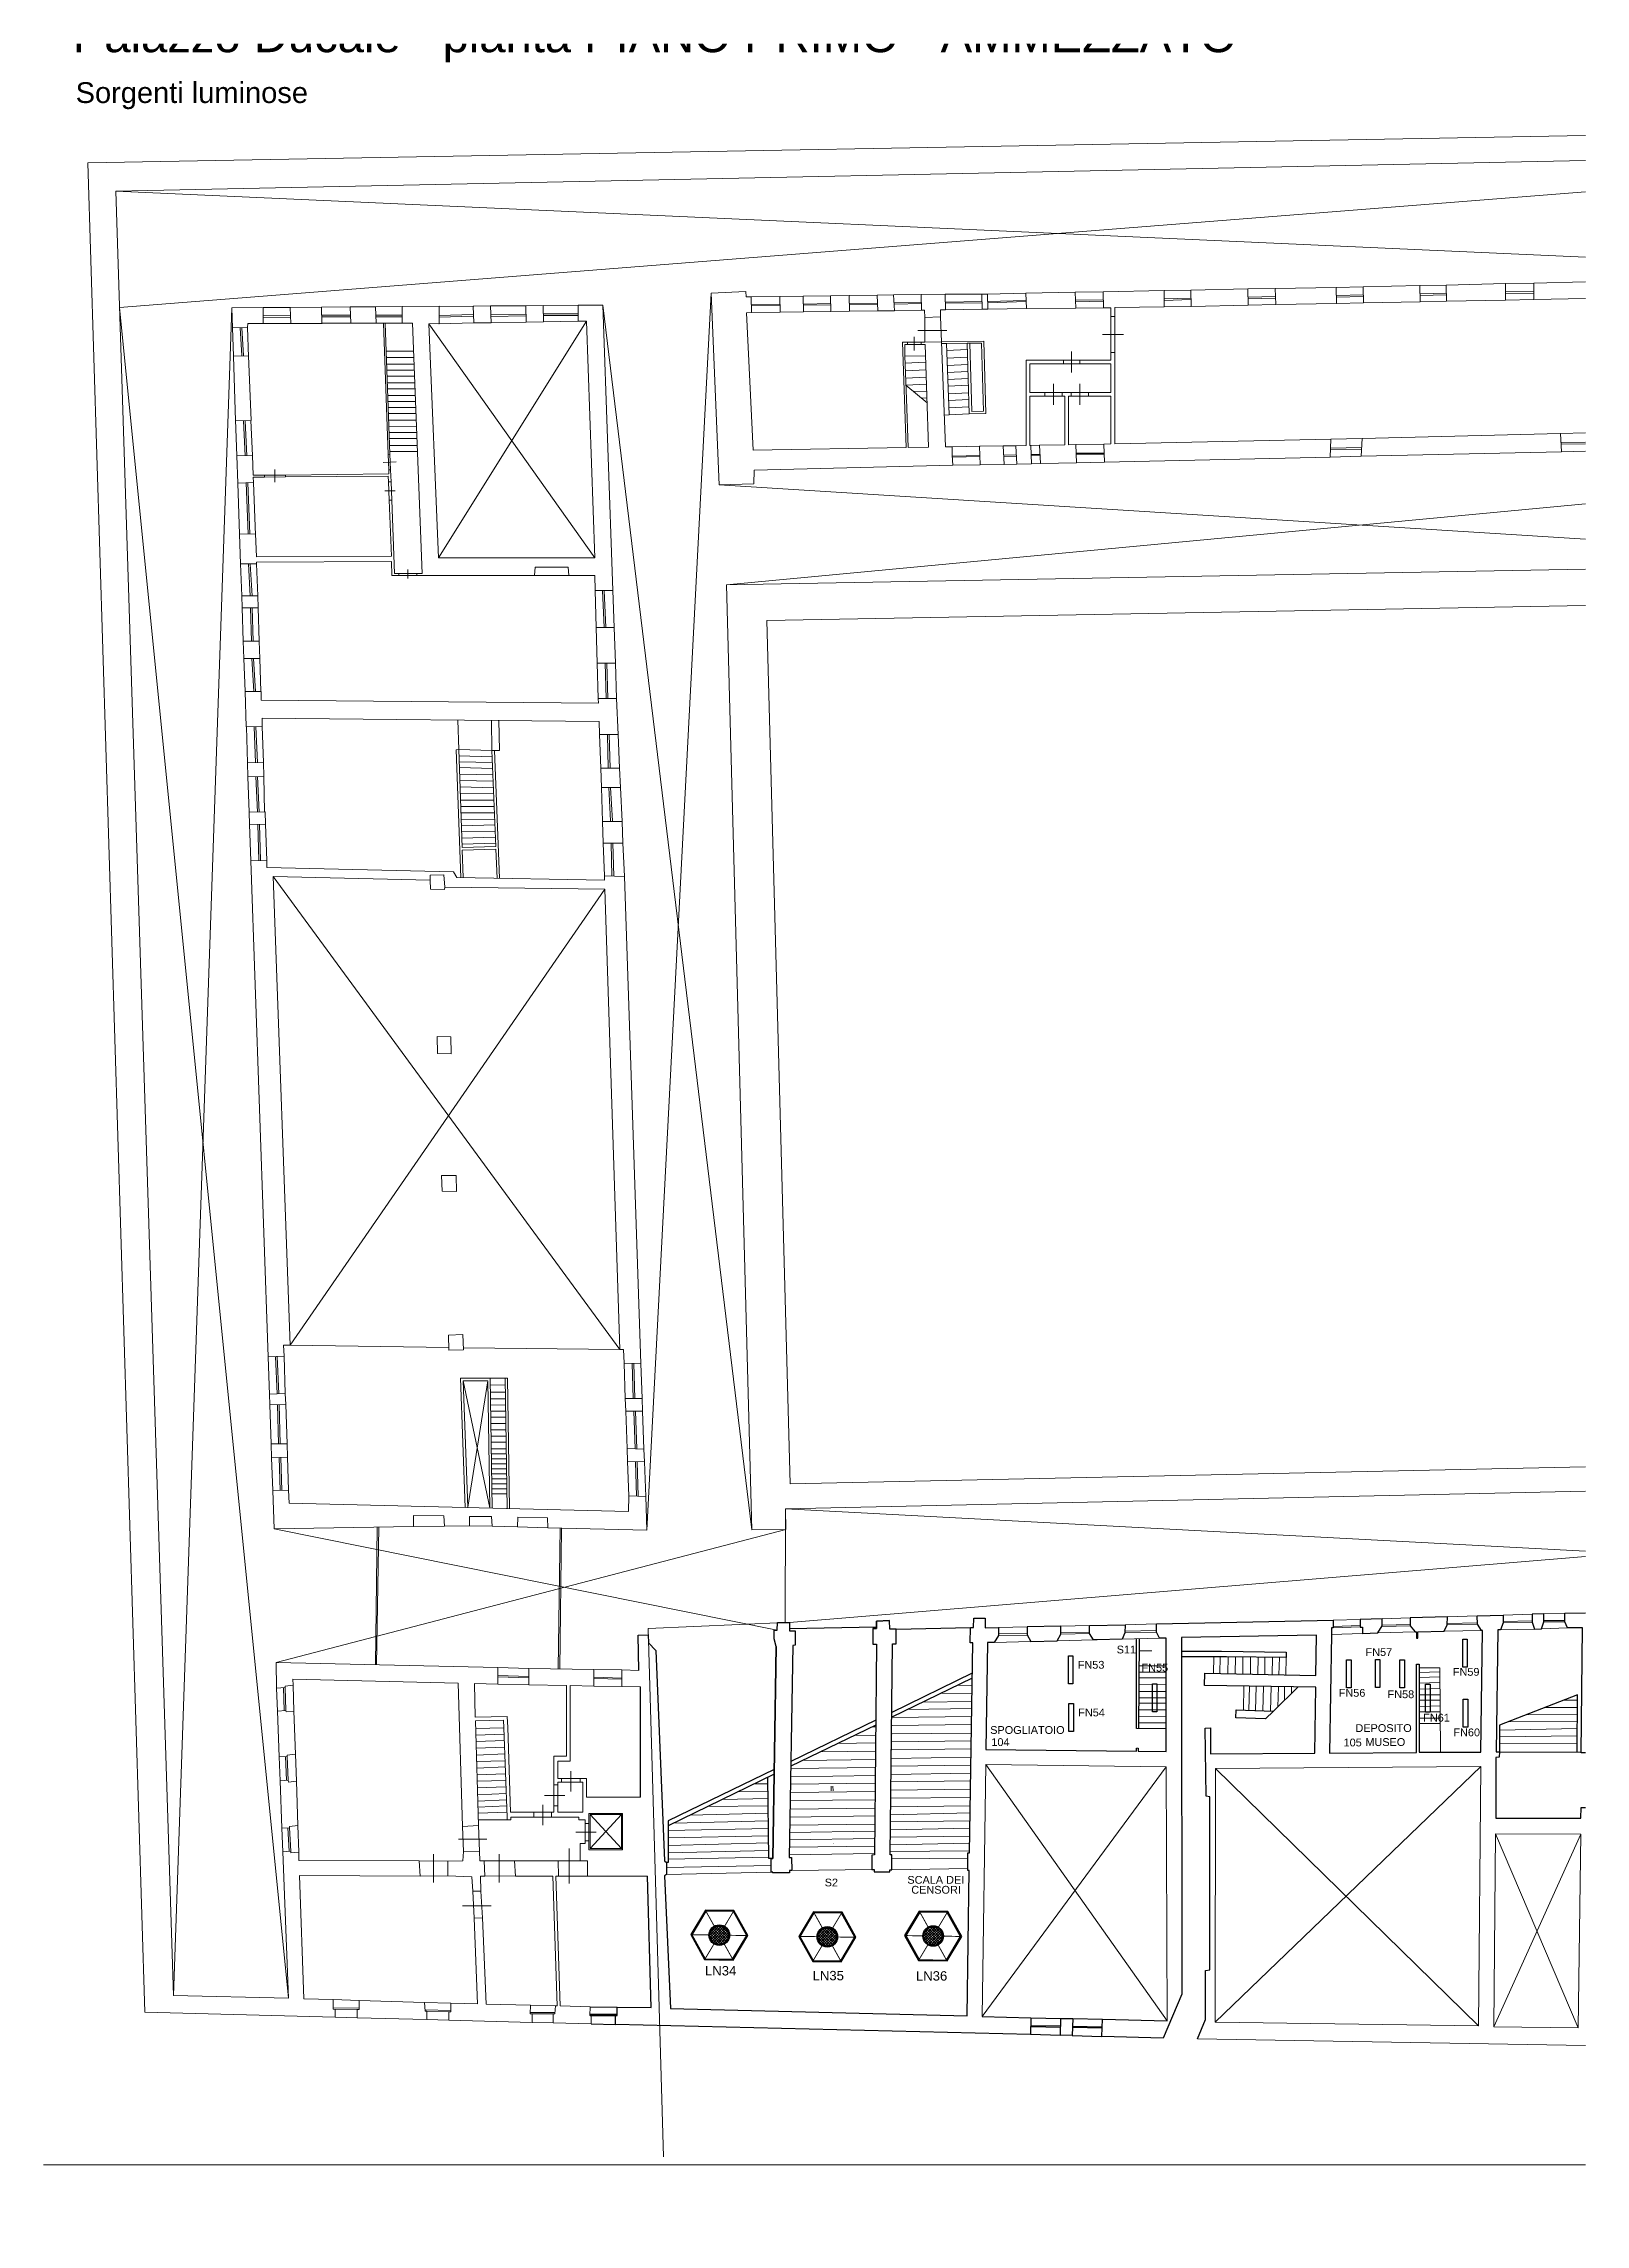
# Paper-space layout 'p_primo_ammezzato_sx' of a CAD drawing. Header units: millimetres. Extents: x 0 to 297, y 0 to 420.
# The model-space entities are those that its viewports show. They can reach past a viewport. Long polylines and large blocks are cut down to what shows.
import ezdxf
from ezdxf.enums import TextEntityAlignment as Align

# ---------------------------------------------------------------- set-up
doc = ezdxf.new("R2010")
doc.units = ezdxf.units.MM
for name, color, linetype, lineweight in [('_sottile', 253, 'Continuous', 5), ('LAMPADINE', 30, 'Continuous', 30), ('muri', 7, 'Continuous', 9), ('num.vani', 66, 'Continuous', 9)]:
    doc.layers.add(name, color=color, linetype=linetype, lineweight=lineweight)
doc.layers.add('xx_Nascosto', color=210, linetype='Continuous')
doc.layers.get('xx_Nascosto').freeze()
doc.styles.add('ducale_200', font='ARIAL.TTF', dxfattribs={"height": 1})
doc.styles.get("Standard").update_dxf_attribs({"font": 'ARIAL.TTF'})

psp = doc.layouts.new('p_primo_ammezzato_sx')

msp = doc.modelspace()

# ---------------------------------------------------------------- texts
at = {"layer": 'LAMPADINE', "color": 150, "width": 767, "attachment_point": 1, "line_spacing_factor": 0.75, "style": 'ducale_200'}
for s, insert, char_height in [('FN57', (29333.6, 1103.4), 15), ('FN53', (28779.7, 1078.9), 15), ('FN55', (28902.4, 1073.3), 15), ('FN59', (29501.6, 1065.3), 15), ('FN56', (29282, 1024.9), 15), ('FN58', (29376, 1022.2), 15), ('FN54', (28780.6, 987.1), 15), ('FN61', (29444.6, 977.1), 15), ('FN60', (29502.7, 948.8), 15), ('LN34', (28062.2, 491.4), 18.07), ('LN35', (28269.3, 482.1), 18.07), ('LN36', (28468.2, 481.5), 18.07)]:
    msp.add_mtext(s, dxfattribs=dict(at, insert=insert, char_height=char_height))
at = {"layer": 'muri', "linetype": 'ByBlock', "lineweight": 30, "style": 'ducale_200'}
for s, p in [('SPOGLIATOIO', (28682.8, 938.4)), ('DEPOSITO', (29368.3, 942.1)), ('MUSEO', (29371.7, 915.2)), ('SCALA DEI', (28506.5, 649.9)), ('CENSORI', (28507, 630.8))]:
    msp.add_text(s, height=15, dxfattribs=at).set_placement(p, align=Align.CENTER)
at = {"layer": 'muri', "linetype": 'Continuous', "ltscale": 0.1, "attachment_point": 1}
for s, insert, char_height, width in [('Palazzo Ducale - pianta PIANO PRIMO - AMMEZZATO ', (26845.6, 4240.9), 65, 20000), ('Sorgenti luminose', (26850.9, 4118.1), 40, 1389.355)]:
    msp.add_mtext(s, dxfattribs=dict(at, insert=insert, char_height=char_height, width=width))
at = {"layer": 'num.vani', "linetype": 'Continuous', "char_height": 15, "attachment_point": 1}
for s, insert, width in [('S11', (28854.6, 1108.3), 1389.36), ('{\\fArial|b0|i0|c0|p34;104}', (28613.4, 930.1), 1389.35), ('{\\fArial|b0|i0|c0|p34;105}', (29291.3, 929.3), 1389.35), ('{\\fArial|b0|i0|c0|p34;S15}', (29760.6, 854.3), 1389.36), ('{\\fArial|b0|i0|c0|p34;S2}', (28292.6, 659.8), 1389.36)]:
    msp.add_mtext(s, dxfattribs=dict(at, insert=insert, width=width))

# ---------------------------------------------------------------- hatches: boundary and pattern name
at = {"layer": 'LAMPADINE'}
h = msp.add_hatch(color=256, dxfattribs=at)
h.paths.add_polyline_path([(28115.5, 504.8), (28142.6, 550.2), (28116.9, 596.4), (28064, 597.2), (28036.8, 551.8), (28062.6, 505.6)], flags=16)
h.paths.add_polyline_path([(28116.5, 503), (28144.7, 550.2), (28117.9, 598.2), (28062.9, 599.1), (28034.7, 551.9), (28061.5, 503.8)])
h = msp.add_hatch(color=256, dxfattribs=at)
h.paths.add_polyline_path([(28323.5, 501.5), (28350.6, 546.9), (28324.9, 593.1), (28272, 593.9), (28244.8, 548.5), (28270.6, 502.3)], flags=16)
h.paths.add_polyline_path([(28324.5, 499.7), (28352.7, 546.9), (28326, 594.9), (28271, 595.8), (28242.8, 548.6), (28269.5, 500.5)])
h = msp.add_hatch(color=256, dxfattribs=at)
h.paths.add_polyline_path([(28527.1, 503.1), (28554.3, 548.5), (28528.5, 594.7), (28475.6, 595.5), (28448.5, 550.1), (28474.2, 503.9)], flags=16)
h.paths.add_polyline_path([(28528.1, 501.2), (28556.3, 548.4), (28529.6, 596.5), (28474.6, 597.3), (28446.4, 550.1), (28473.1, 502.1)])
at = {"layer": 'LAMPADINE', "linetype": 'Continuous'}
h = msp.add_hatch(color=256, dxfattribs=at)
h.paths.add_polyline_path([(28069.9, 551, 1), (28109.5, 551, 1)])
h.paths.add_polyline_path([(28071.8, 551, -1), (28107.6, 551, -1)], flags=16)
h = msp.add_hatch(dxfattribs=at)
h.set_pattern_fill('ANSI37', color=256, scale=29.043565, style=0)
h.set_pattern_definition([(45, (25436.967, -1857.9878), (-2.5671127, 2.5671127), []), (135, (25436.967, -1857.9878), (-2.5671127, -2.5671127), [])])
edge = h.paths.add_edge_path()
edge.add_arc((28089.7, 551), 17.9, 0, 360)
h = msp.add_hatch(color=256, dxfattribs=at)
h.paths.add_polyline_path([(28277.9, 547.7, 1), (28317.5, 547.7, 1)])
h.paths.add_polyline_path([(28279.8, 547.7, -1), (28315.7, 547.7, -1)], flags=16)
h = msp.add_hatch(dxfattribs=at)
h.set_pattern_fill('ANSI37', color=256, scale=29.043565, style=0)
h.set_pattern_definition([(45, (25644.9984, -1861.2826), (-2.5671127, 2.5671127), []), (135, (25644.9984, -1861.2826), (-2.5671127, -2.5671127), [])])
edge = h.paths.add_edge_path()
edge.add_arc((28297.7, 547.7), 17.9, 0, 360)
h = msp.add_hatch(color=256, dxfattribs=at)
h.paths.add_polyline_path([(28481.6, 549.3, 1), (28521.1, 549.3, 1)])
h.paths.add_polyline_path([(28483.4, 549.3, -1), (28519.3, 549.3, -1)], flags=16)
h = msp.add_hatch(dxfattribs=at)
h.set_pattern_fill('ANSI37', color=256, scale=29.043565, style=0)
h.set_pattern_definition([(45, (25848.6122, -1859.7204), (-2.5671127, 2.5671127), []), (135, (25848.6122, -1859.7204), (-2.5671127, -2.5671127), [])])
edge = h.paths.add_edge_path()
edge.add_arc((28501.4, 549.3), 17.9, 0, 360)

# ---------------------------------------------------------------- linework, layer by layer
at = {"layer": '_sottile'}
for p, q in [((30494.5, 4028.6), (26874.2, 3963)), ((26874.2, 3963), (26984, 402.6)), ((26928.2, 3908.2), (30434.1, 3981.4)), ((27039.1, 434.9), (26928.2, 3908.2)), ((28152.1, 1331.4), (28103.9, 3150.4)), ((28181.5, 3082.1), (28226.1, 1420.1)), ((28226.1, 1420.1), (30502.6, 1468.5)), ((30506.4, 1422.1), (28217.2, 1371.7)), ((28217.2, 1371.7), (28218, 1332.2)), ((28218, 1332.2), (28152.1, 1331.4)), ((29591.1, 903.1), (29748.8, 903)), ((27249.7, 711.4), (27260.5, 429.4)), ((27290.3, 428.4), (27281.9, 665.8)), ((27618, 583.6), (27624.7, 418.6)), ((27641.3, 418.1), (27634, 584.4)), ((27260.5, 429.4), (27039.1, 434.9)), ((27346.4, 426.8), (27290.3, 428.4)), ((27346.3, 408.2), (27346.4, 426.8)), ((27573.3, 420.1), (27573.3, 403.5)), ((27624.7, 418.6), (27573.3, 420.1)), ((26984, 402.6), (27350.5, 393.1)), ((27350.2, 408.1), (27346.3, 408.2)), ((27350.5, 393.1), (27350.2, 408.1)), ((27573.3, 403.5), (27569.1, 403.5)), ((27569.1, 403.5), (27569.1, 387.4)), ((27569.1, 387.4), (27729.4, 382.9)), ((27726.4, 415.9), (27641.3, 418.1)), ((27725.6, 399.3), (27726.4, 415.9)), ((27729.4, 399.3), (27725.6, 399.3)), ((27729.4, 382.9), (27729.4, 399.3)), ((30265.6, 329.3), (29009.9, 351.5))]:
    msp.add_line(p, q, dxfattribs=at)
at = {"layer": '_sottile', "linetype": 'Continuous'}
for p, q in [((27325, 3653.9), (27325.5, 3654)), ((27550.4, 3669.1), (27550.1, 3668.9)), ((27550.4, 3653.5), (27550.1, 3652.8)), ((28103.9, 3150.4), (30461.7, 3194)), ((30423, 3123.1), (28181.5, 3082.1)), ((27901.9, 1029.4), (27901.9, 1061.4)), ((27901.9, 1061.4), (27934.7, 1060.7)), ((27937.8, 1028.7), (27901.9, 1029.4)), ((27620.5, 960.8), (27620.5, 960.8)), ((27822, 845.2), (27822, 852.4)), ((27822, 852.4), (27834, 852.4)), ((27826.8, 845.2), (27822, 845.2)), ((27826.8, 787.6), (27826.8, 845.2)), ((27834, 852.4), (27834, 816.4)), ((28602.5, 879.5), (28596, 394.1)), ((28949.7, 874.8), (28602.5, 879.5)), ((28951.8, 386.1), (28949.7, 874.8)), ((27771.6, 787.6), (27771.6, 799.6)), ((27771.6, 799.6), (27778.8, 799.6)), ((27778.8, 799.6), (27778.8, 787.6)), ((27834, 816.4), (27937.9, 816.4)), ((27766.7, 778), (27766.7, 787.6)), ((27766.7, 787.6), (27771.6, 787.6)), ((27819.6, 778), (27766.7, 778)), ((27778.8, 787.6), (27826.8, 787.6)), ((27819.6, 773.2), (27819.6, 778)), ((27831.6, 773.2), (27819.6, 773.2)), ((27831.6, 765.9), (27831.6, 773.2)), ((27838.8, 765.9), (27831.6, 765.9)), ((27903.7, 785.2), (27838.8, 785.2)), ((27838.8, 785.2), (27838.8, 765.9)), ((29778, 796.4), (29774.2, 371.9)), ((27822, 693.9), (27822, 727.5)), ((27822, 727.5), (27831.6, 727.5)), ((27831.6, 727.5), (27831.6, 732.3)), ((27831.6, 732.3), (27838.8, 732.3)), ((27838.8, 732.3), (27838.8, 715.5)), ((27838.8, 715.5), (27903.7, 715.5)), ((27264.9, 712.6), (27249.7, 711.4)), ((27265, 709.1), (27264.9, 712.6)), ((27280.2, 710.8), (27265, 709.1)), ((27280.7, 694.8), (27280.2, 710.8)), ((27512.3, 694.2), (27280.7, 694.8)), ((27513.9, 664.8), (27512.3, 694.2)), ((27836.4, 693.9), (27822, 693.9)), ((27836.4, 664.6), (27836.4, 693.9)), ((27836.4, 693.9), (27836.4, 693.9)), ((27281.9, 665.8), (27513.9, 664.8)), ((27951.5, 664.6), (27836.4, 664.6)), ((27634, 584.4), (27618, 583.6)), ((29774.2, 371.9), (29934.1, 368.9))]:
    msp.add_line(p, q, dxfattribs=at)
at = {"layer": '_sottile'}
for points in [[(26935.3, 3684.3), (30449.7, 3961.8)], [(26935.3, 3684.3), (27260.5, 429.4)], [(27039.1, 434.9), (27151.3, 3683.8)], [(27865.8, 3689), (28152.1, 1331.4)], [(31570.8, 1430.7), (28224.9, 1152.8)], [(28217.4, 1370.5), (28216.4, 1152.9), (27952.6, 1141.3), (27982.3, 124.1)], [(28217.2, 1371.7), (31576.5, 1194)], [(28218, 1332.2), (27236.8, 1075.9)], [(28626.9, 1143.3), (28682.2, 1144.7)], [(28747.2, 1145.9), (28802.6, 1147.2)], [(28747.3, 1133.3), (28802.8, 1134.2)], [(28870.6, 1135.9), (28931.2, 1137.2)], [(28870.6, 1133.2), (28931.2, 1134.4)], [(28871, 1148.6), (28931.4, 1150)], [(29271.3, 1157.5), (29323.4, 1158.9)], [(29271.3, 1145.3), (29323.4, 1146.9)], [(29271.3, 1142.6), (29323.4, 1144.3)], [(29357, 1132.7), (29429, 1134.8)], [(29365.7, 1160.2), (29365.7, 1160.1), (29419.4, 1161.8)], [(29365.7, 1148), (29419.4, 1149.2)], [(29365.7, 1145.4), (29419.4, 1146.6)], [(29484.8, 1136), (29556.7, 1137.7)], [(29491, 1151.1), (29549, 1152.2)], [(29491, 1148.5), (29549, 1149.6)], [(29491.1, 1164), (29548.3, 1165.8)], [(29593.6, 1138.8), (29659.1, 1140.3)], [(29598.4, 1167.2), (29654.6, 1168.8), (29654.5, 1168.3)], [(29598.4, 1154.5), (29654.6, 1156)], [(29598.4, 1152), (29654.6, 1153.5)], [(29672.2, 1140.7), (29722.2, 1142.5), (29722.2, 1142.6)], [(29676.6, 1169.4), (29717.2, 1170.7), (29717.1, 1170.6)], [(29676.8, 1157), (29717.3, 1156.5)], [(29676.8, 1154.4), (29717.3, 1154)], [(28618.9, 1114.5), (28689.7, 1116.4)], [(28626.9, 1130.8), (28682.9, 1131.5)], [(28626.9, 1128.1), (28682.9, 1128.7)], [(28740.2, 1117.6), (28809.7, 1119.6), (28809.7, 1119.4)], [(28747.3, 1130.5), (28802.8, 1131.4)], [(28865.4, 1120.8), (28937.1, 1122.5)], [(29267.8, 1129.7), (29327.6, 1131.5)], [(28897.3, 1057.1), (28950.2, 1057.1)], [(28950.1, 1069.3), (28897.4, 1069.3)], [(29041.6, 1086.8), (29040.7, 1055)], [(29053.7, 1086.9), (29053, 1054.8)], [(29068.3, 1054.5), (29069.2, 1086.9)], [(29083, 1086.7), (29082.5, 1054.2)], [(29097.5, 1053.9), (29097.5, 1086.5)], [(29112.1, 1086.4), (29112.1, 1053.6)], [(29127, 1086), (29126.2, 1053.3)], [(29139.5, 1085.9), (29139.5, 1053)], [(29154.3, 1085.4), (29153.6, 1052.7)], [(29168, 1085.3), (29166.9, 1052.4)], [(29180.5, 1085.3), (29179.9, 1052.2)], [(29436.6, 1065.7), (29476.5, 1065.7), (29477.7, 903)], [(29436.6, 1056.4), (29476.6, 1057.8)], [(28515.4, 1016.1), (28576, 1016.8)], [(28547.8, 1031.8), (28576.2, 1032.2)], [(28896.9, 1008), (28949.8, 1008)], [(28949.8, 1020.2), (28897, 1020.2)], [(28897.1, 1033.9), (28950.2, 1033.8)], [(28950.2, 1046.5), (28897.2, 1046.5)], [(29099, 984), (29099.6, 1030.4)], [(29109.1, 983.6), (29110.2, 1030.2)], [(29122.1, 983.2), (29123.2, 1030)], [(29135.9, 982.7), (29137.1, 1029.8)], [(29150.6, 982.2), (29151.7, 1029.5)], [(29156.2, 982), (29203.5, 1028.6)], [(29165.9, 1029.3), (29164.9, 990.6)], [(29177.9, 1029.1), (29177.9, 1003.5)], [(29191, 1028.9), (29191, 1016.3)], [(29436.6, 1046.7), (29476.6, 1048.3)], [(29476.7, 1037.6), (29436.6, 1036.1)], [(29476.8, 1026.1), (29436.6, 1024.7)], [(29476.9, 1013.7), (29436.6, 1013.7)], [(28422.7, 969.7), (28575.3, 971.9)], [(28452.1, 985.3), (28575.6, 987.1)], [(28481.2, 999.5), (28575.8, 1000.7)], [(28949.8, 971.6), (28896.7, 971)], [(28896.8, 984.7), (28949.8, 984.6)], [(28949.8, 997.4), (28896.9, 997.4)], [(29477, 1003.1), (29436.5, 1003.1)], [(29477, 992.6), (29436.5, 991.4)], [(29477.1, 981.1), (29436.5, 981.1)], [(29477.2, 968.9), (29436.5, 968.9)], [(29741.4, 975.8), (29643.2, 975.3)], [(29741.6, 989.3), (29679.3, 989.3)], [(29715.1, 1003.1), (29741.7, 1003.1)], [(28348.9, 935.2), (28390.7, 935.7)], [(28383.5, 952), (28390.8, 952)], [(28421.9, 923.1), (28574.7, 925.3)], [(28422.2, 938.3), (28574.9, 940.1)], [(28422.5, 954.5), (28575.1, 956.5)], [(28949.9, 948.6), (28896.5, 948.6)], [(28896.6, 960), (28949.8, 960)], [(29477.3, 958.3), (29436.5, 958.3)], [(29741, 934.6), (29591.2, 932.9)], [(29741.1, 949), (29591.3, 945.7)], [(29741.3, 962.2), (29607, 961.3)], [(28249.9, 887.1), (28390.2, 889.4)], [(28284, 903.6), (28390.4, 905.1)], [(28317.3, 919.8), (28390.5, 920.9)], [(28421.4, 891.3), (28574.2, 893.8)], [(28421.6, 907.4), (28574.4, 909.6)], [(29740.8, 919.8), (29591.1, 919.1)], [(28183.6, 842), (28156.3, 842)], [(28389.7, 843.4), (28226.8, 841.6)], [(28389.9, 858.5), (28227, 855.8)], [(28390, 873.9), (28227.3, 871.8)], [(28573.5, 847.8), (28420.6, 846.1)], [(28573.7, 862.9), (28420.8, 860.3)], [(28573.9, 878.4), (28421.1, 876.4)], [(28184, 800), (28067.7, 798.7)], [(28183.9, 813.9), (28095.5, 812.3)], [(28183.7, 828.2), (28125.3, 826.9)], [(28389.4, 811.6), (28226.2, 810.2)], [(28389.6, 827.3), (28226.5, 825.5)], [(28572.8, 800), (28419.7, 798.1)], [(28573, 816.1), (28420, 814.8)], [(28573.3, 831.7), (28420.3, 830.1)], [(28184.5, 756.1), (27991.4, 752.2)], [(28184.3, 770.7), (28001.9, 766.6)], [(28184.2, 785.6), (28032.8, 781.7)], [(28389, 764.9), (28225.4, 762.8)], [(28389.1, 780.5), (28225.7, 778.2)], [(28389.3, 795.5), (28225.9, 793.5)], [(28572.1, 756.6), (28419.1, 753.8)], [(28419.3, 768.8), (28572.3, 770.8)], [(28419.5, 782.8), (28572.6, 786.3)], [(28184.6, 742.3), (27991.4, 738.4)], [(28184.8, 728.6), (27991.4, 723.7)], [(28388.5, 722.3), (28224.7, 720.3)], [(28388.7, 736.7), (28224.9, 734.2)], [(28388.8, 751), (28225.2, 748.7)], [(28571.7, 728.1), (28418.8, 725)], [(28571.9, 741.5), (28419, 739.8)], [(28189.9, 685.2), (27988.1, 680.9)], [(28189.9, 672.5), (27988.1, 667.8)], [(28184.9, 713.7), (27991.4, 709.1)], [(28185, 700.9), (27991.4, 697)], [(28388.4, 708.4), (28224.4, 705.8)], [(28383.6, 677.1), (28229.1, 675.2)], [(28571.5, 713.4), (28418.6, 711.7)], [(28421.8, 697.8), (28568.2, 699.1)], [(28568.4, 679), (28421.8, 676.5)], [(27346.4, 426.8), (27396.7, 425.4)], [(27526.8, 404.5), (27526.8, 388.5), (27392.5, 392), (27392.5, 407.7), (27392.5, 407.7), (27392.5, 407.7), (27396.6, 407.7), (27396.7, 425.4), (27522.6, 421.6), (27523.7, 404.4), (27526.8, 404.5), (27526.8, 388.5)], [(27522.6, 421.6), (27573.3, 420.1)], [(27346.3, 410.8), (27396.1, 410.3)], [(27346.3, 408.2), (27396.1, 407.7)], [(27350.5, 393.1), (27392.5, 392)], [(27523.7, 407), (27573.3, 406.2)], [(27523.7, 404.4), (27573.3, 403.5)], [(27526.8, 388.5), (27569.1, 387.4)], [(27725.7, 402), (27773.7, 402)], [(27726.4, 415.9), (27774.3, 414.9)], [(27729.4, 399.3), (27770.1, 399.3)], [(27729.4, 382.9), (27770.1, 382.3)]]:
    msp.add_lwpolyline(points, dxfattribs=at)
at = {"layer": '_sottile', "linetype": 'Continuous'}
for points in [[(26928.2, 3908.2), (30453.6, 3750)], [(28073.9, 3712.1), (27950.5, 1330.7)], [(28150.8, 3704.8), (28141.4, 3704.8), (28140.9, 3714.9), (28073.9, 3712.1), (28089.3, 3343), (28156.1, 3344.9), (28157, 3371.4), (28539.3, 3380.8), (28538.2, 3400.2), (28537.9, 3415.9), (28525.1, 3416), (28517.5, 3618.6), (28485.5, 3617.8), (28478.3, 3617.8), (28478.3, 3613), (28485.7, 3613), (28492.7, 3415.8), (28453.5, 3415), (28450.1, 3508.7), (28447, 3590.6), (28447.1, 3613), (28451.9, 3613), (28451.9, 3617.8), (28442.2, 3617.8), (28449.2, 3414.9), (28154.8, 3409.5), (28142.2, 3674.3), (28142.2, 3674.3), (28151.6, 3674.6), (28150.8, 3704.8)], [(28150.8, 3704.8), (28206.2, 3705.5)], [(28207, 3675.4), (28206.2, 3705.5), (28251, 3706.1), (28251.8, 3676), (28207, 3675.4)], [(28251, 3706.1), (28303.8, 3706.9)], [(28304.6, 3676.7), (28303.8, 3706.9), (28339.5, 3707.4), (28340.4, 3677.2), (28304.6, 3676.7)], [(28339.5, 3707.4), (28393.3, 3708.1)], [(28395, 3677.9), (28393.3, 3708.1), (28425.1, 3708.5), (28426.8, 3678.3), (28395, 3677.9)], [(28425.1, 3708.5), (28478, 3709.2)], [(28524.4, 3709.9), (28478, 3709.2), (28478.8, 3679), (28484.9, 3679.1), (28485.1, 3665.4), (28515.8, 3666.3), (28515.5, 3679.8), (28525.2, 3680), (28524.4, 3709.9)], [(28524.4, 3709.9), (28595.1, 3710.4)], [(28524.8, 3694.9), (28595.5, 3695.7)], [(28595.9, 3680.9), (28595.1, 3710.4), (28605.8, 3710.4), (28606.5, 3681.1), (28595.9, 3680.9)], [(28605.8, 3710.4), (28680, 3711.8)], [(28606.1, 3695.8), (28680.4, 3698.2)], [(28606.2, 3693.4), (28680.5, 3695.9)], [(28774.9, 3713.7), (28828.7, 3714.7)], [(28775.4, 3698.5), (28829.1, 3699.3)], [(28775.4, 3695.5), (28829.2, 3696.3)], [(28945.8, 3717), (28997.1, 3718)], [(28945.8, 3701.2), (28997.5, 3702.6)], [(28945.8, 3698.2), (28997.5, 3699.6)], [(29106.9, 3720.1), (29159.8, 3721.1)], [(29107.4, 3704.4), (29160.3, 3705.7)], [(29107.4, 3701.4), (29160.3, 3702.7)], [(29159.8, 3721.1), (29277, 3722.8), (29277.8, 3692.2), (29160.7, 3690.2), (29159.8, 3721.1)], [(29277, 3722.8), (29329.1, 3724)], [(29277.4, 3707.5), (29329.5, 3708.6)], [(29277.5, 3704.6), (29329.5, 3705.7)], [(29329.1, 3724), (29438.1, 3726.5), (29439, 3695.3), (29329.9, 3693.2), (29329.1, 3724)], [(29438.1, 3726.5), (29488.6, 3727.6)], [(29438.5, 3710.9), (29489, 3712)], [(29438.5, 3707.6), (29489, 3708.6)], [(29439, 3695.3), (29438.9, 3695.4), (29489.4, 3696.3)], [(29489.4, 3696.3), (29602.7, 3698.6), (29603.1, 3730.3), (29488.6, 3727.6), (29489.4, 3696.3)], [(29602.7, 3698.6), (29657.3, 3699.5)], [(29602.9, 3714.4), (29657.3, 3715.5)], [(29602.9, 3711.1), (29657.3, 3712.1)], [(29603.1, 3730.3), (29657.4, 3731.4)], [(29657.3, 3699.5), (29657.4, 3731.4), (29765, 3733.8), (29764.5, 3701.7), (29657.3, 3699.5), (29657.4, 3731.4)], [(29764.5, 3701.7), (29817.4, 3702.8)], [(29764.7, 3715.1), (29817.5, 3715.6)], [(29764.8, 3718.4), (29817.5, 3719)], [(29765, 3733.8), (29817.6, 3735.2)], [(27151.3, 3683.8), (27211.9, 3684.2), (27211.9, 3653.5), (27182.6, 3653.4), (27181.6, 3645.9), (27152.6, 3645.1), (27151.3, 3683.8)], [(27211.9, 3684.2), (27264, 3684.6)], [(27211.9, 3684.2), (27211.9, 3653.5)], [(27211.9, 3668.1), (27264.4, 3668.9)], [(27211.9, 3665.1), (27264.4, 3666)], [(27211.9, 3653.5), (27264.8, 3653.7)], [(27324.2, 3685), (27325, 3653.9), (27264.8, 3653.7), (27264, 3684.6), (27324.2, 3685)], [(27264.8, 3653.7), (27264, 3684.6)], [(27324.2, 3685), (27379.5, 3685.4)], [(27324.2, 3685), (27325, 3653.9)], [(27324.6, 3669.4), (27379.9, 3669.5)], [(27324.6, 3666.4), (27379.9, 3666.6)], [(27325.5, 3654), (27380.6, 3654.1)], [(27428.3, 3685.8), (27429.1, 3654.2), (27380.3, 3654.1), (27379.5, 3685.4), (27428.3, 3685.8)], [(27379.5, 3685.4), (27380.3, 3654.1)], [(27428.3, 3685.8), (27479.6, 3686.1)], [(27428.3, 3685.8), (27429.1, 3654.2)], [(27428.7, 3669.5), (27479.6, 3669.5)], [(27428.7, 3666.6), (27479.6, 3666.6)], [(27429.1, 3654.2), (27479.6, 3654.4)], [(27443.5, 3654.3), (27446.6, 3654.3), (27455.9, 3401.9)], [(27452.5, 3401.7), (27443.5, 3654.3)], [(27530.5, 3653.2), (27850.2, 3202.3)], [(27834.2, 3658.1), (27549.1, 3202.5)], [(27550.1, 3668.9), (27616.7, 3670.9)], [(27550.1, 3666), (27616.7, 3668)], [(27550.1, 3652.8), (27617.1, 3654.6)], [(27550.4, 3686.2), (27617.6, 3687.2)], [(27616.2, 3687.1), (27649.6, 3687.4), (27650.5, 3655.2), (27617.1, 3654.6), (27616.2, 3687.1)], [(27649.6, 3687.4), (27717.1, 3687.9)], [(27650.1, 3670), (27717.6, 3671.5)], [(27650.1, 3667), (27717.6, 3668.5)], [(27650.5, 3655.2), (27718, 3656.2)], [(27717.1, 3687.9), (27750.5, 3688.1), (27751.4, 3656.8), (27718, 3656.2), (27717.1, 3687.9)], [(27750.5, 3687.6), (27818.1, 3688.6)], [(27751, 3672), (27818.1, 3672)], [(27751, 3669), (27818.1, 3669)], [(27751.4, 3656.8), (27818.1, 3657.9)], [(28151.2, 3689.7), (28206.6, 3690.5)], [(28151.3, 3687.4), (28206.7, 3688.1)], [(28151.6, 3674.6), (28207, 3675.4)], [(28251.4, 3691.1), (28304.2, 3691.8)], [(28251.4, 3688.7), (28304.3, 3689.4)], [(28251.8, 3676), (28304.6, 3676.7)], [(28340, 3692.3), (28394.2, 3693)], [(28340, 3689.9), (28394.3, 3690.7)], [(28340.4, 3677.2), (28395, 3677.9)], [(28425.9, 3693.4), (28478.4, 3694.1)], [(28426.7, 3691.1), (28479.2, 3691.8)], [(28426.8, 3678.3), (28478.8, 3679)], [(28485.5, 3617.8), (28485.1, 3665.4)], [(28517.5, 3618.6), (28515.8, 3666.3)], [(28524.8, 3692.6), (28595.6, 3693.3)], [(28525.2, 3680), (28595.9, 3680.9)], [(28606.5, 3681.1), (28680.9, 3682.4)], [(28775.8, 3683.3), (28829.5, 3683.9)], [(28843.6, 3597.5), (28843.6, 3667.2)], [(28850.8, 3667.2), (28850.8, 3597.5)], [(28945.8, 3685.4), (28998, 3686.6)], [(29107.8, 3688.7), (29160.7, 3690.2)], [(29277.8, 3692.2), (29329.9, 3693.2)], [(27181.6, 3645.9), (27152.6, 3645.1)], [(27154.5, 3590.6), (27152.6, 3645.1)], [(27170, 3591), (27170.6, 3592.3), (27167.7, 3645.5)], [(27173.2, 3591), (27173.8, 3592.3), (27170.9, 3645.5)], [(27183.8, 3589.7), (27181.6, 3645.9)], [(28451.9, 3617.8), (28478.3, 3617.8)], [(28451.9, 3613), (28478.3, 3613)], [(28465.1, 3627.8), (28465.1, 3601.6)], [(28471.6, 3639.9), (28527.4, 3640.2)], [(28517.5, 3618.6), (28599.2, 3619.8), (28602.9, 3480.4), (28570.7, 3479.6)], [(28527.2, 3614.9), (28517.6, 3614.9)], [(28566.6, 3615.5), (28594.3, 3616), (28598, 3485), (28575.8, 3484.5), (28572.2, 3615.6)], [(28827.2, 3632.4), (28867.5, 3632.4)], [(30261.6, 3643.2), (30227.8, 3643.7), (30229.9, 3454.2), (29925.3, 3447.8), (29921.5, 3650.8), (29911.2, 3650.8), (29915.1, 3446.9), (29762.4, 3443.1), (29764.7, 3408), (30264.8, 3420.1), (30261.6, 3643.2)], [(27154.5, 3590.6), (27183.7, 3591.4), (27188.6, 3466.9), (27158.8, 3466.1), (27154.5, 3590.6)], [(27448.6, 3600.4), (27501.1, 3600.4)], [(27449, 3587.9), (27501.6, 3587.9)], [(27449.5, 3575.1), (27502.1, 3575.1)], [(28486.4, 3591.2), (28447, 3590.6)], [(28486.9, 3579), (28447.5, 3577.1)], [(28567, 3603.3), (28527.7, 3601.4)], [(28567.4, 3588.6), (28528.3, 3586.7)], [(28567.9, 3574.8), (28528.8, 3572.9)], [(28783.5, 3583.1), (28752.3, 3583.1)], [(28752.3, 3575.9), (28783.5, 3575.9)], [(28767.9, 3599.9), (28767.9, 3559.6)], [(27449.9, 3563.8), (27502.5, 3563.8)], [(27450.3, 3552.4), (27503, 3552.4)], [(27451, 3539.2), (27503.5, 3539.3)], [(27451.2, 3527.9), (27504, 3527.9)], [(28487.4, 3564.3), (28448.1, 3562.5)], [(28487.9, 3550.5), (28448.6, 3548.6)], [(28488.4, 3536.6), (28449.1, 3534.8)], [(28449.1, 3534.8), (28489.6, 3500.6)], [(28568.3, 3560.9), (28529.3, 3559.1)], [(28568.7, 3547.9), (28529.8, 3546)], [(28569, 3534.9), (28530.3, 3533)], [(28733.1, 3537.5), (28733.1, 3497.2)], [(28783.5, 3537.5), (28783.5, 3497.2)], [(27451.7, 3514.9), (27504.5, 3514.9)], [(27452.2, 3503.5), (27504.9, 3503.5)], [(27452.6, 3492.1), (27505.4, 3492.1)], [(28488.8, 3523.6), (28463.8, 3522.4)], [(28489.3, 3510.6), (28478.4, 3510.1)], [(28569.5, 3520.3), (28530.8, 3518.3)], [(28569.9, 3507.3), (28531.3, 3505.3)], [(28570.3, 3493.4), (28531.8, 3491.5)], [(28716.2, 3520.6), (28749.9, 3520.6)], [(28716.2, 3513.4), (28749.9, 3513.4)], [(28766.7, 3520.6), (28800.3, 3520.6)], [(28766.7, 3513.4), (28800.3, 3513.4)], [(27161.2, 3398.6), (27158.8, 3467.9)], [(27158.8, 3466.1), (27188.6, 3466.9)], [(27177.1, 3399), (27174.1, 3466.5)], [(27180.3, 3399), (27177.3, 3466.5)], [(27191.2, 3399.4), (27188.4, 3466.9)], [(27453, 3480.2), (27505.8, 3480.2)], [(27453.5, 3467.7), (27506.3, 3467.7)], [(27453.9, 3455.5), (27506.8, 3455.7)], [(27454.4, 3443.5), (27507.3, 3443.5)], [(28532.4, 3477.7), (28522.8, 3477.3)], [(29708.7, 3441.8), (29762.4, 3443.1)], [(27453.6, 3371.8), (27452.5, 3401.7)], [(27454.8, 3431.9), (27507.7, 3431.9)], [(27455.3, 3418.9), (27508.2, 3418.9)], [(27455.7, 3407.5), (27508.7, 3407.5)], [(27457, 3371.9), (27455.9, 3401.9)], [(28537.9, 3415.9), (28591.7, 3417.6)], [(28636.2, 3418.2), (28660.6, 3418.4)], [(28689.1, 3419), (28706.1, 3419.3)], [(28690, 3401.2), (28707, 3401.6)], [(28829.9, 3421.4), (28775.9, 3420.5)], [(28830.6, 3404.2), (28776.4, 3404.2)], [(28830.6, 3401.8), (28776.4, 3401.8)], [(29265.9, 3410.5), (29326.1, 3411.9)], [(29266, 3413.7), (29326.2, 3415.1)], [(29266.9, 3430.9), (29327.1, 3432.4)], [(29327.1, 3432.4), (29708.7, 3441.8), (29711, 3406.7), (29325.4, 3397.9), (29327.1, 3432.4)], [(29709.9, 3424.3), (29763.6, 3425.5)], [(29710.1, 3421), (29763.8, 3422.3)], [(29711, 3406.7), (29764.7, 3408)], [(27191.2, 3399.4), (27161.2, 3398.6)], [(27214.5, 3361.8), (27254.6, 3361.9)], [(27234.6, 3348.3), (27234.6, 3372.5)], [(27443.1, 3386.3), (27468, 3387.4), (27468, 3387.4)], [(27452.5, 3359.7), (27452.9, 3348.8)], [(28103.9, 3150.4), (30453.1, 3371.8)], [(28591.4, 3399.7), (28538.3, 3398.5)], [(28591.4, 3397.3), (28538.4, 3396.2)], [(28539.3, 3380.8), (28592, 3381.7)], [(28637.1, 3400.2), (28661.5, 3400.6)], [(28637.1, 3397.8), (28661.5, 3398.2)], [(28638, 3382.2), (28662.3, 3382.7)], [(28690, 3398.8), (28707, 3399.2)], [(28690.8, 3383.4), (28707.9, 3383.8)], [(28831.4, 3386.8), (28777, 3385.6)], [(29265.2, 3396.5), (29325.4, 3397.9)], [(27166.4, 3248), (27163, 3346.5)], [(27183, 3248.5), (27178.9, 3346.9)], [(27186.2, 3248.5), (27182.1, 3346.9)], [(27197.2, 3246.4), (27193.3, 3347.3), (27193.3, 3347.3)], [(27214.6, 3358), (27254.6, 3358.3)], [(27446.1, 3331.2), (27465.7, 3331.4)], [(27454.4, 3313.6), (27452.9, 3348.8)], [(27459.2, 3313.7), (27457.9, 3349)], [(28089.3, 3343), (30461.7, 3194)], [(27454.4, 3313.6), (27458.7, 3205.4)], [(27166.4, 3248), (27197.1, 3248.9)], [(27170.5, 3129.2), (27168.4, 3191.1), (27168.4, 3191.1), (27168.4, 3191.1)], [(27168.4, 3191.1), (27199.2, 3191.1)], [(27187.1, 3129.2), (27183.7, 3191.1)], [(27190.4, 3129.2), (27187, 3191.1)], [(27201.4, 3129.2), (27201.4, 3129.2), (27199.2, 3191.1)], [(27472.7, 3172.4), (27507.7, 3172.4)], [(27472.7, 3168.5), (27507.7, 3168.5)], [(27490.2, 3162.9), (27490.2, 3180.1)], [(27734.3, 3168.5), (27800.3, 3168.5)], [(27170.5, 3129.2), (27171.3, 3106.5), (27202.1, 3106.5), (27201.4, 3129.2), (27170.5, 3129.2)], [(27853, 3068.2), (27850.9, 3139.8)], [(27850.9, 3139.8), (27884.9, 3139.8)], [(27868.1, 3068.2), (27865, 3139.8)], [(27871.2, 3068.2), (27868.1, 3139.8)], [(27887.4, 3068.2), (27884.9, 3139.8)], [(27173.5, 3042.2), (27171.3, 3106.5)], [(27189.4, 3042.2), (27187.2, 3106.5)], [(27192.7, 3042.2), (27190.4, 3106.5)], [(27204.4, 3042.2), (27202.1, 3106.5)], [(27853, 3068.2), (27887.4, 3068.2), (27889.8, 2999.9), (27854.9, 2999.9), (27853, 3068.2)], [(27173.5, 3042.2), (27204.4, 3042.2), (27205.5, 3008.8), (27174.7, 3008.8), (27173.5, 3042.2)], [(27176.9, 2945.4), (27174.7, 3008.8)], [(27193.6, 2945.4), (27190.3, 3008.8)], [(27196.9, 2945.4), (27193.5, 3008.8)], [(27207.1, 2945.4), (27205.5, 3008.8)], [(27856.9, 2931.5), (27854.9, 2999.9)], [(27872.1, 2931.5), (27869.9, 2999.9)], [(27875.2, 2931.5), (27873.1, 2999.9)], [(27892.2, 2931.5), (27889.8, 2999.9)], [(27895.2, 2862.4), (27892.2, 2931.5), (27856.9, 2931.5), (27857.3, 2922.9), (27208.3, 2928.7), (27207.8, 2945.4), (27176.9, 2945.4), (27179.2, 2877), (27209.8, 2877.8), (27210.2, 2893.6), (27858.6, 2887.6), (27859.5, 2862.4), (27895.2, 2862.4)], [(27181.7, 2807.9), (27179.5, 2877)], [(27197.4, 2808.3), (27194.5, 2877.4)], [(27200.7, 2808.3), (27197.8, 2877.4)], [(27209.8, 2877.8), (27212.3, 2808.7)], [(27588.2, 2833.3), (27586.4, 2890.1)], [(27652.2, 2831.3), (27651.1, 2889.5)], [(27657, 2831.5), (27666.6, 2831.6), (27665.5, 2889.8)], [(27861.6, 2797.3), (27859.5, 2862.4)], [(27876.1, 2797.3), (27874.7, 2862.4)], [(27879.5, 2797.3), (27878.1, 2862.4)], [(27898, 2797.3), (27894.9, 2862.4)], [(27592, 2587), (27583.4, 2833.1), (27588.2, 2833.3)], [(27588.2, 2833.3), (27652.2, 2831.3)], [(27588.2, 2833.3), (27594.8, 2644.8), (27659.7, 2646.5), (27652.2, 2831.3)], [(27588.7, 2821.3), (27652.7, 2819.7)], [(27652.2, 2831.3), (27657, 2831.5), (27666.9, 2586.1)], [(27181.6, 2807.9), (27212.3, 2808.7), (27213.2, 2781.8), (27182.5, 2781), (27181.6, 2807.9)], [(27184.9, 2712.6), (27182.5, 2781)], [(27200.8, 2713.1), (27197.9, 2781.4)], [(27204, 2713.1), (27201.1, 2781.4)], [(27214.7, 2713.5), (27213.2, 2781.8)], [(27589.1, 2809.9), (27653.1, 2808.2)], [(27589.4, 2798.7), (27653.6, 2797.2)], [(27589.9, 2786.2), (27654.1, 2784.7)], [(27590.3, 2774), (27654.6, 2772.8)], [(27590.7, 2761.5), (27655.1, 2759.8)], [(27591.1, 2749.5), (27655.5, 2748.7)], [(27591.6, 2736.2), (27656, 2736.2)], [(27865, 2694.7), (27863.3, 2760.6)], [(27880.7, 2694.8), (27880.5, 2696.1), (27877.1, 2760.6)], [(27884.2, 2694.8), (27883.9, 2696.1), (27880.5, 2760.6)], [(27902.7, 2694.9), (27899.6, 2760.6)], [(27184.9, 2712.6), (27215.7, 2713.5), (27216.5, 2689.9), (27185.7, 2689), (27184.9, 2712.6)], [(27185.7, 2689), (27188.2, 2619.2)], [(27201.9, 2689.5), (27203.7, 2619.5)], [(27205.1, 2689.5), (27206.9, 2619.5)], [(27216.5, 2689.9), (27219.2, 2619.7)], [(27592, 2724), (27656.5, 2724)], [(27657, 2711.8), (27592.4, 2711.8)], [(27657.6, 2698.8), (27592.9, 2698.4)], [(27658, 2688.3), (27593.3, 2686.6)], [(27902.7, 2694.9), (27904.1, 2653.2), (27866.4, 2653.2), (27865, 2694.7), (27902.7, 2694.9)], [(27658.3, 2676.5), (27593.6, 2674.8)], [(27658.6, 2664.7), (27593.9, 2663)], [(27658.9, 2652.9), (27594.3, 2651.2)], [(27868.7, 2590.2), (27866.4, 2653.2)], [(27883.2, 2589.4), (27881.4, 2653.4)], [(27886.6, 2589.4), (27884.8, 2653.4)], [(27907.1, 2588.7), (27904.1, 2653.6)], [(27898.5, 1678.2), (27898.5, 1678.2), (27869.4, 2564.3), (27561.5, 2568.7), (27559.9, 2592.4), (27533.2, 2591.8), (27533.5, 2581.9), (27231.1, 2589), (27263.8, 1686.6), (27251.3, 1686.8), (27252.1, 1665.5), (27221.4, 1664.6), (27188.2, 2619.2), (27219.2, 2619.7), (27219.2, 2606.2), (27578.5, 2597.7), (27584.8, 2587.3), (27869, 2581.9), (27868.7, 2590.2), (27907.1, 2588.7), (27938.5, 1651.3), (27906.4, 1652.2), (27905.4, 1678.1), (27898.5, 1678.2)], [(27596.8, 2587.1), (27594.9, 2639.9), (27659.9, 2641.7), (27662.1, 2585.9)], [(27231.1, 2589), (27898.5, 1678.2)], [(27263.8, 1686.6), (27869.4, 2564.3)], [(27533.5, 2581.9), (27534.1, 2564.3), (27561.1, 2564), (27561.5, 2568.7)], [(27546.6, 2280.8), (27572.8, 2280.2), (27573.7, 2247.8), (27547.5, 2248.4), (27546.6, 2280.8)], [(27584.2, 1982.6), (27583.4, 2013.3), (27554.8, 2013.3), (27556.1, 1983), (27584.2, 1982.6)], [(27263.8, 1686.6), (27569.2, 1682)], [(27569.4, 1677), (27569.4, 1677), (27568.6, 1706.3), (27596.1, 1707.5), (27597.6, 1677.9), (27597.6, 1677.9), (27569.4, 1677), (27569.4, 1677)], [(27597.4, 1681.4), (27898.5, 1678.2)], [(27223.9, 1591.2), (27221.4, 1664.6)], [(27238.8, 1593), (27235.8, 1665)], [(27242.2, 1593), (27239.1, 1665)], [(27252.1, 1665.5), (27254.5, 1593.9)], [(27906.4, 1652.2), (27908.9, 1584.1)], [(27924, 1584.1), (27921.8, 1651.7)], [(27927.3, 1584.1), (27925.1, 1651.7)], [(27941, 1584.1), (27938.5, 1651.3)], [(27652.7, 1373.2), (27648.8, 1623.1), (27591.7, 1623), (27600.8, 1374.4)], [(27647.9, 1373.3), (27644.1, 1618.3), (27596.7, 1618.2), (27605.6, 1374.6)], [(27596.7, 1618.2), (27647.9, 1373.3)], [(27644.1, 1618.3), (27605.6, 1374.6)], [(27648.8, 1623.1), (27677.5, 1623.1)], [(27677.7, 1610.3), (27649, 1609.8)], [(27649.2, 1596.2), (27677.9, 1596.3)], [(27681.2, 1372.4), (27677.5, 1623.1), (27682.3, 1623.2), (27686, 1372.5)], [(27254.5, 1593.9), (27255.3, 1572.7), (27224.6, 1571.8), (27223.9, 1592.2), (27254.5, 1593.9)], [(27227.2, 1496.8), (27224.6, 1571.8)], [(27241.4, 1496.8), (27239.3, 1572.3)], [(27244.8, 1496.8), (27242.6, 1572.3)], [(27255.3, 1572.7), (27257.9, 1496.8)], [(27678.1, 1583.2), (27649.4, 1583.2)], [(27649.6, 1571.4), (27678.2, 1571.9)], [(27678.4, 1559.7), (27649.8, 1559.6)], [(27941.9, 1559.7), (27941, 1584.1), (27908.9, 1584.1), (27909.8, 1559.7), (27941.9, 1559.7)], [(27912.4, 1487.5), (27909.8, 1559.7)], [(27927.8, 1486.9), (27925, 1559.7)], [(27931, 1486.9), (27928.3, 1559.7)], [(27944.7, 1486.6), (27941.9, 1560)], [(27650, 1548.2), (27678.6, 1548.3)], [(27678.8, 1536.1), (27650.2, 1536)], [(27650.4, 1523.7), (27678.9, 1523.8)], [(27679.1, 1511.7), (27650.5, 1511.5)], [(27227.2, 1496.8), (27257.9, 1496.8), (27258.8, 1471), (27228.1, 1470.1), (27227.2, 1496.8)], [(27228.1, 1470.1), (27230.4, 1406.7)], [(27244.6, 1407.1), (27242.6, 1470.5)], [(27248, 1407.1), (27246, 1470.5)], [(27260.9, 1407.5), (27258.8, 1471)], [(27650.7, 1500.1), (27679.3, 1500.3)], [(27679.5, 1487.1), (27650.9, 1487.3)], [(27651.1, 1477.4), (27679.6, 1477.5)], [(27945.6, 1462), (27944.7, 1486.6), (27912.4, 1487.5), (27913.3, 1462.9), (27945.6, 1462)], [(27651.2, 1467.8), (27679.8, 1467.9)], [(27651.4, 1458.2), (27679.9, 1458.3)], [(27651.5, 1448.6), (27680, 1448.7)], [(27651.7, 1439), (27680.2, 1439.1)], [(27651.8, 1429.4), (27680.3, 1429.5)], [(27915.8, 1396.4), (27913.3, 1462.9)], [(27930.6, 1395.8), (27928.2, 1462.4)], [(27933.8, 1395.8), (27931.4, 1462.4)], [(27945.6, 1462), (27948.1, 1395.2)], [(27652, 1419.8), (27680.5, 1419.9)], [(27652.1, 1410.1), (27680.6, 1410.3)], [(27652.3, 1400.5), (27680.7, 1400.7)], [(27232.9, 1333.2), (28201.2, 1138.2)], [(27427.9, 1071.4), (27431.4, 1336.3)], [(27430.3, 1071.4), (27434.8, 1336.3)], [(27501.5, 1337.4), (27560.6, 1338.3)], [(27609, 1339.1), (27652.6, 1338)], [(27701.3, 1336.8), (27759.9, 1335.3)], [(27779.4, 1063.7), (27783.4, 1334.8)], [(27786.3, 1334.7), (27782.7, 1063.6)], [(27663.5, 1066), (27722.9, 1064.6)], [(27663.5, 1050.5), (27722.9, 1049.1)], [(27848.2, 1062.5), (27902, 1061.4)], [(27239.2, 982.3), (27237.7, 1026.7)], [(27252.3, 983.4), (27250.8, 1027.4)], [(27255.6, 983.7), (27254.1, 1027.5)], [(27269.5, 1032), (27271.2, 981.9), (27271.2, 981.9)], [(27663.5, 1048.1), (27722.9, 1046.6)], [(27663.5, 1034.3), (27722.9, 1033.1)], [(27848.2, 1047.4), (27901.9, 1045.9)], [(27848.2, 1044.9), (27901.9, 1043.5)], [(27848.2, 1030.5), (27901.9, 1029.4)], [(27271.2, 981.9), (27255.9, 980.9), (27255.6, 983.7), (27239.2, 982.3), (27242.8, 894.1), (27258.1, 894.9), (27257.9, 897.4), (27273.9, 899.4), (27271.2, 981.9)], [(27620.9, 948.5), (27675.3, 950.3)], [(27621.2, 935.9), (27675.7, 938.1)], [(27621.5, 923.7), (27676.1, 925.9)], [(27244.4, 847.9), (27242.8, 894.1)], [(27256.8, 849.3), (27254.7, 894.9)], [(27260.2, 849.3), (27258.1, 894.9)], [(27273.9, 899.4), (27275.7, 847.4)], [(27621.9, 910.6), (27676.6, 912.9)], [(27622.3, 897.7), (27677, 900.3)], [(27677.5, 886.7), (27622.6, 885)], [(27677.9, 874.8), (27623, 872.3)], [(27678.3, 861.6), (27623.3, 859.5)], [(27678.8, 848.9), (27623.7, 847.3)], [(27771.6, 840.4), (27771.6, 799.6)], [(27778.8, 840.4), (27778.8, 799.6)], [(27786, 852.4), (27822, 852.4)], [(27786, 845.2), (27822, 845.2)], [(27804, 866.6), (27804, 827.4)], [(28596, 394.1), (28949.7, 874.8)], [(28602.5, 879.5), (28951.8, 386.1)], [(29555.3, 875.7), (29044.1, 383.2)], [(29044.8, 872), (29555.3, 875.7), (29550.8, 376.3), (29044.1, 383.2), (29044.8, 872)], [(29550.8, 376.3), (29044.8, 872)], [(27679.2, 836.5), (27624, 834.5)], [(27679.6, 823.8), (27624.4, 821.3)], [(27680.1, 811.6), (27624.7, 809.1)], [(27680.5, 800.1), (27625, 797.4)], [(27749.9, 801.7), (27749.9, 762.6)], [(27753.5, 820), (27792.6, 820)], [(27249.7, 711.4), (27248, 756.6)], [(27261.6, 712.6), (27259.4, 757.4)], [(27264.9, 712.6), (27262.8, 757.4)], [(27280.2, 710.8), (27278.5, 761.9)], [(27595.7, 760.3), (27597.2, 711.7)], [(27680.9, 787.9), (27625.4, 785.7)], [(27681.2, 773.2), (27625.7, 772.7)], [(27626, 761.8), (27628.5, 712.9)], [(27733.1, 787.6), (27766.7, 787.6)], [(27733.1, 778), (27766.7, 778)], [(27831.6, 765.9), (27831.6, 732.3)], [(27838.8, 765.9), (27838.8, 732.3)], [(27901.5, 783.1), (27841.3, 717.9)], [(27841.3, 783.1), (27901.5, 717.9)], [(27841.3, 783.1), (27901.5, 783.1), (27901.5, 717.9), (27841.3, 717.9), (27841.3, 783.1)], [(27642.5, 736), (27587.5, 736), (27587.5, 736)], [(27800.9, 717.5), (27800.9, 650.3)], [(27813.5, 749.1), (27852.7, 749.1)], [(29583.6, 746), (29747.7, 745.6), (29742.6, 372.2), (29580.4, 374.3), (29583.6, 746)], [(29580.4, 374.3), (29747.7, 745.6)], [(29742.6, 372.2), (29583.6, 746)], [(27512.3, 694.2), (27567.1, 693.5)], [(27539.8, 652), (27539.7, 706.9), (27539.7, 706.9)], [(27630.6, 635.3), (27630.3, 664.4), (27638.6, 664.7), (27637.1, 693.8), (27628.8, 693.9), (27628.5, 712.9), (27597.2, 711.7), (27596.4, 694.3), (27567.1, 693.5), (27567.1, 665), (27613.4, 663.4), (27615.6, 635.3), (27630.6, 635.3)], [(27636.4, 693.8), (27695.6, 693.9)], [(27666, 652), (27666, 707), (27666, 707)], [(27822, 693.9), (27779.8, 693.9)], [(27513.9, 664.8), (27567.1, 665)], [(27615.6, 635.3), (27618, 583.6)], [(27630.6, 635.3), (27634, 584.4)], [(27638.6, 665.4), (27697.3, 664.5)], [(27780.6, 664.7), (27836.4, 664.6)], [(27650.6, 607.4), (27595.6, 607.4), (27595.6, 607.4)]]:
    msp.add_lwpolyline(points, dxfattribs=at)
for points in [[(28680, 3711.8), (28774.9, 3713.7), (28775.8, 3683.3), (28680.9, 3682.4), (28680.9, 3682.4), (28680.9, 3682.4), (28680.9, 3682.4)], [(28843.6, 3667.2), (28843.6, 3684), (28829.5, 3683.9), (28828.7, 3714.7), (28945.8, 3717), (28945.8, 3685.4), (28850.8, 3684.1), (28850.8, 3667.2)], [(28997.1, 3718), (28998, 3686.6), (29107.8, 3688.7), (29107.8, 3688.7), (29107.8, 3688.7), (29107.8, 3688.7), (29107.8, 3688.7), (29106.9, 3720.1)], [(27446.6, 3654.3), (27443.5, 3654.3), (27452.5, 3401.7), (27455.9, 3401.9)], [(27507.7, 3172.4), (27507.7, 3168.5), (27734.3, 3168.5), (27735.1, 3184.6), (27798.6, 3184.6), (27800.3, 3168.5), (27850.1, 3168.5), (27850.9, 3139.8), (27884.9, 3139.8), (27865.8, 3689), (27818.1, 3688.6), (27818.1, 3657.9), (27834.2, 3658.1), (27850.2, 3202.3), (27850.2, 3202.3), (27549.1, 3202.5), (27530.5, 3653.2), (27550.4, 3653.5), (27550.4, 3686.7), (27479.6, 3686.1), (27479.6, 3654.4), (27499, 3654.5), (27518, 3172.4)], [(28532.4, 3477.7), (28570.7, 3479.6), (28566.6, 3615.5), (28527.2, 3614.9)], [(28687.4, 3575.9), (28687.4, 3520.6), (28716.2, 3520.6), (28716.2, 3513.4), (28687.4, 3513.4), (28687.4, 3418.8), (28689.1, 3419), (28690.8, 3383.4), (28662.3, 3382.7), (28660.6, 3418.4), (28680.2, 3418.8), (28680.2, 3583.1), (28752.3, 3583.1), (28752.3, 3575.9)], [(28783.5, 3583.1), (28843.6, 3583.1), (28843.6, 3597.5), (28850.8, 3597.5), (28850.8, 3422.1), (29266.9, 3430.9), (29265.2, 3396.5), (28831.4, 3386.8), (28829.8, 3421.6), (28843.6, 3421.9), (28843.6, 3513.4), (28800.3, 3513.4), (28800.3, 3520.6), (28843.6, 3520.6), (28843.6, 3575.9), (28783.5, 3575.9)], [(28766.7, 3520.6), (28749.9, 3520.6), (28749.9, 3513.4), (28754.7, 3513.4), (28754.7, 3420.1), (28706.1, 3419.3), (28707.9, 3383.8), (28777, 3385.6), (28775.9, 3420.5), (28761.9, 3420.3), (28761.9, 3513.4), (28766.7, 3513.4)], [(28590.9, 3417.6), (28590.9, 3417.6), (28590.9, 3417.6), (28592, 3381.7), (28638, 3382.2), (28636.2, 3418.2), (28590.9, 3417.6), (28590.9, 3417.6)], [(27214.6, 3358), (27192.8, 3357.9), (27192.8, 3357.9), (27192.8, 3357.9), (27193.3, 3347.3), (27163, 3346.5), (27161.2, 3398.6), (27191.2, 3399.4), (27192.7, 3361.6), (27214.5, 3361.8)], [(27254.6, 3358.3), (27452.5, 3359.7), (27453, 3348.6), (27452.7, 3348.8), (27457.9, 3349), (27457, 3371.9), (27453.6, 3371.8), (27453.8, 3364.2), (27254.6, 3361.9)], [(27199.1, 3194.3), (27458.7, 3195.6), (27459.8, 3168.5), (27472.7, 3168.5), (27472.7, 3172.4), (27464.4, 3172.4), (27459.2, 3313.7), (27454.4, 3313.6), (27458.7, 3205.4), (27198.8, 3204.3), (27197.1, 3248.9), (27166.4, 3248), (27168.4, 3191.1), (27199.2, 3191.1)], [(27861.6, 2797.3), (27862.8, 2760.6), (27899, 2760.6), (27899.6, 2760.6), (27898, 2797.3)], [(27261.8, 1382.8), (27915.3, 1366.7), (27915.8, 1396.4), (27948.1, 1395.2), (27950.5, 1330.7), (27759.9, 1335.3), (27759.1, 1354.4), (27702.3, 1355.7), (27701.3, 1336.8), (27652.6, 1338), (27651.4, 1356.6), (27609, 1357.1), (27609, 1339), (27560.6, 1338.3), (27559.7, 1358.1), (27501.5, 1358.8), (27501.5, 1337.4), (27232.9, 1333.2), (27230.4, 1406.7), (27260.9, 1407.5), (27261.8, 1382.8)], [(27681.2, 773.2), (27688.4, 773.2), (27688.4, 778), (27733.1, 778), (27733.1, 787.6), (27688.1, 787.6), (27682.5, 950.6), (27681.6, 972.1), (27620.2, 970.5), (27618.4, 1035.2), (27663.5, 1034.3), (27663.5, 1066), (27236.8, 1075.9), (27237.7, 1026.7), (27254.1, 1027.5), (27254, 1030.1), (27269.5, 1032), (27269.1, 1044), (27587, 1036.3), (27595.7, 760.3), (27626, 761.8), (27620.4, 963.3), (27674.7, 964.7), (27675.3, 950.3), (27681.2, 778)], [(27786, 845.2), (27778.8, 845.2), (27778.8, 840.4), (27771.6, 840.4), (27771.6, 895.7), (27795.6, 895.7), (27795.6, 1031.6), (27722.9, 1033.1), (27722.9, 1064.6), (27848.2, 1062.5), (27848.2, 1062.5), (27848.2, 1030.5), (27802.8, 1031.5), (27802.8, 886.1), (27778.8, 886.1), (27778.8, 852.4), (27786, 852.4)], [(27278.5, 761.9), (27262.6, 759.9), (27262.8, 757.4), (27248, 756.6), (27244.4, 847.9), (27260.2, 849.3), (27260.6, 845.6), (27275.7, 847.4), (27275.7, 847.4)]]:
    msp.add_lwpolyline(points, close=True, dxfattribs=at)
for points in [[(27482.1, 3405.8, 0, 14.4, 0), (27481, 3427.7, 0, 0, 0), (27471.1, 3628.9, 0, 0, 0), (27500, 3629.4, 0, 0, 0)], [(28552.6, 3477.3, 0, 14.4, 0), (28551.5, 3499.2, 0, 0, 0), (28546.9, 3615.2, 0, 0, 0)], [(28469.5, 3517.4, 0, 14.4, 0), (28468.4, 3539.4, 0, 0, 0), (28466.4, 3590.9, 0, 0, 0)], [(27572.8, 2860.4, 0, 14.4, 0), (27594.7, 2860.1, 0, 0, 0), (27606.9, 2860, 0, 0, 0)], [(27685.7, 2860.7, 0, 14.4, 0), (27663.8, 2859.6, 0, 0, 0), (27651.7, 2859, 0, 0, 0)], [(27620.2, 2832.3, 0, 14.4, 0), (27621.3, 2810.4, 0, 0, 0), (27629.4, 2645.7, 0, 0, 0)], [(27663.5, 1623.4, 0, 14.4, 0), (27663.5, 1601.5, 0, 0, 0), (27666.6, 1400.6, 0, 0, 0)], [(27651.8, 772.7, 0, 14.4, 0), (27651.8, 794.7, 0, 0, 0), (27649.3, 961.8, 0, 0, 0)]]:
    msp.add_lwpolyline(points, format="xyseb", dxfattribs=at)
at = {"layer": '_sottile'}
msp.add_lwpolyline([(27774.3, 414.9), (27773.5, 399.4), (27770.1, 399.3), (27770.1, 382.3), (27843.4, 380.1), (27843.4, 396.1), (27840.9, 396.1), (27840.9, 396.3), (27841.1, 413.2), (27783.6, 414.6), (27775, 664.7), (27780.6, 664.7), (27779.8, 693.9), (27695.6, 693.9), (27697.3, 664.5), (27769.2, 664.7), (27777.8, 414.8)], close=True, dxfattribs=at)
at = {"layer": 'LAMPADINE'}
for points in [[(29520.8, 1120.8), (29529.4, 1120.8), (29529.4, 1066.8), (29520.8, 1066.8)], [(28761.9, 1088.8), (28770.5, 1088.8), (28770.5, 1034.8), (28761.9, 1034.8)], [(29297.2, 1081), (29305.8, 1081), (29305.8, 1027), (29297.2, 1027)], [(29352.5, 1081.9), (29361.2, 1081.9), (29361.2, 1027.9), (29352.5, 1027.9)], [(29399.8, 1081.1), (29408.5, 1081.1), (29408.5, 1027.1), (29399.8, 1027.1)], [(28923.4, 1035), (28932, 1035), (28932, 981), (28923.4, 981)], [(29449.2, 1034.2), (29457.8, 1034.2), (29457.8, 980.1), (29449.2, 980.1)], [(28762.8, 997), (28771.5, 997), (28771.5, 943), (28762.8, 943)], [(29521.7, 1005.4), (29530.3, 1005.4), (29530.3, 951.3), (29521.7, 951.3)], [(28116.5, 503), (28144.7, 550.2), (28117.9, 598.2), (28062.9, 599.1), (28034.7, 551.9), (28061.5, 503.8)], [(28115.5, 504.8), (28142.6, 550.2), (28116.9, 596.4), (28064, 597.2), (28036.8, 551.8), (28062.6, 505.6)], [(28324.5, 499.7), (28352.7, 546.9), (28326, 594.9), (28271, 595.8), (28242.8, 548.6), (28269.5, 500.5)], [(28323.5, 501.5), (28350.6, 546.9), (28324.9, 593.1), (28272, 593.9), (28244.8, 548.5), (28270.6, 502.3)], [(28528.1, 501.2), (28556.3, 548.4), (28529.6, 596.5), (28474.6, 597.3), (28446.4, 550.1), (28473.1, 502.1)], [(28527.1, 503.1), (28554.3, 548.5), (28528.5, 594.7), (28475.6, 595.5), (28448.5, 550.1), (28474.2, 503.9)]]:
    msp.add_lwpolyline(points, close=True, dxfattribs=at)
at = {"layer": 'LAMPADINE', "const_width": 1.81}
for points in [[(28062.9, 599.1), (28080.1, 568.3)], [(28117.9, 598.2), (28099.9, 568)], [(28271, 595.8), (28288.1, 565)], [(28326, 594.9), (28307.9, 564.7)], [(28474.6, 597.3), (28491.7, 566.6)], [(28529.6, 596.5), (28511.5, 566.3)], [(28034.7, 551.9), (28069.9, 551.3)], [(28109.5, 550.7), (28144.7, 550.2)], [(28242.8, 548.6), (28278, 548)], [(28317.5, 547.4), (28352.7, 546.9)], [(28446.4, 550.1), (28481.6, 549.6)], [(28521.1, 549), (28556.3, 548.4)], [(28079.6, 534), (28061.5, 503.8)], [(28099.3, 533.7), (28116.5, 503)], [(28287.6, 530.7), (28269.5, 500.5)], [(28307.4, 530.4), (28324.5, 499.7)], [(28491.2, 532.3), (28473.1, 502.1)], [(28511, 532), (28528.1, 501.2)]]:
    msp.add_lwpolyline(points, dxfattribs=at)
at = {"layer": 'LAMPADINE', "linetype": 'Continuous'}
for centre, radius in [((28089.7, 551), 19.8), ((28089.7, 551), 17.9), ((28297.7, 547.7), 19.8), ((28297.7, 547.7), 17.9), ((28501.4, 549.3), 19.8), ((28501.4, 549.3), 17.9)]:
    msp.add_circle(centre, radius, dxfattribs=at)
at = {"layer": 'muri', "linetype": 'ByBlock', "lineweight": 30}
for p, q in [((28572.3, 1113.7), (28573.2, 1143.1)), ((28573.2, 1143.1), (28578.9, 1143.2)), ((28578.9, 1143.2), (28579.7, 1160.9)), ((28579.7, 1160.9), (28601.6, 1160.9)), ((28601.6, 1160.9), (28601.8, 1142.8)), ((28601.8, 1142.8), (28626.9, 1143.3)), ((28626.9, 1143.3), (28626.9, 1128.1)), ((28802.6, 1147.2), (28871, 1148.6)), ((28802.6, 1131.8), (28802.6, 1147.2)), ((28871, 1148.6), (28870.6, 1133.2)), ((28931.2, 1134.4), (28931.4, 1150)), ((28937.1, 1122.5), (28931.2, 1134.4)), ((28931.4, 1150), (29271.3, 1157.5)), ((29268.1, 1142.7), (29267.8, 1129.7)), ((29271.3, 1142.6), (29268.1, 1142.7)), ((29271.3, 1157.5), (29271.3, 1142.6)), ((29548.3, 1165.8), (29598.4, 1167.2)), ((29549, 1149.6), (29548.3, 1165.8)), ((29556.7, 1137.7), (29549, 1149.6)), ((29555.8, 903), (29558.6, 1137.6)), ((29558.6, 1137.6), (29556.7, 1137.7)), ((29587.9, 1138.7), (29585.3, 903.8)), ((29593.6, 1138.8), (29587.9, 1138.7)), ((29598.4, 1152), (29593.6, 1138.8)), ((29598.4, 1167.2), (29598.4, 1152)), ((27933.3, 1128.4), (27952.7, 1129.3)), ((27934.7, 1060.7), (27933.3, 1128.4)), ((27952.7, 1129.3), (27953.5, 1113.5)), ((27953.5, 1113.5), (27967.9, 1098.7)), ((27967.9, 1098.7), (27967.9, 1098.7)), ((27967.9, 1098.7), (27984.4, 693.9)), ((28571.4, 709.4), (28577.5, 1113.8)), ((28577.5, 1113.8), (28572.3, 1113.7)), ((28605.7, 1114.1), (28602.9, 908.2)), ((28618.9, 1114.5), (28605.7, 1114.1)), ((28626.9, 1128.1), (28618.9, 1114.5)), ((28809.7, 1119.6), (28802.6, 1131.8)), ((28817.2, 1119.6), (28809.7, 1119.6)), ((28865.4, 1120.8), (28817.2, 1119.6)), ((28870.6, 1133.2), (28865.4, 1120.8)), ((28892.9, 948.6), (28893, 1121.5)), ((28897.7, 1121.6), (28896.5, 948.6)), ((28949.7, 1122.7), (28937.1, 1122.5)), ((28949.9, 904.6), (28949.7, 1122.7)), ((29239.3, 1128.4), (28979.1, 1123.9)), ((28979.1, 1123.9), (28980.3, 437.4)), ((28979.2, 1097.5), (29056.3, 1097.5)), ((29056.3, 1097.5), (29180.7, 1095.8)), ((29180.7, 1095.8), (29180.5, 1085.3)), ((29238.2, 1051), (29239.3, 1128.4)), ((29267.8, 1129.7), (29264.5, 901.3)), ((28576.5, 1055), (28421.8, 979.8)), ((29065.7, 1086.9), (28979.2, 1086.6)), ((29023.5, 1031.7), (29024.4, 1055.3)), ((29024.4, 1055.3), (29238.2, 1051)), ((29180.5, 1085.3), (29065.7, 1086.9)), ((29431.6, 1072.8), (29436.6, 1072.8)), ((29431.6, 902.7), (29431.6, 1072.8)), ((29436.6, 1072.8), (29436.5, 903)), ((27937.9, 816.4), (27937.8, 1028.7)), ((28576.4, 1045.7), (28421.7, 970.5)), ((29237.9, 1028.1), (29023.5, 1031.7)), ((29236.1, 901.6), (29237.9, 1028.1)), ((29741.8, 1013.4), (29591.3, 955.3)), ((28390.9, 955.5), (28227.4, 876.1)), ((28390.9, 964.8), (28227.5, 885.4)), ((29025, 949.4), (29035.3, 950.3)), ((29025, 949.4), (29025, 949.4)), ((29026.6, 818.3), (29025, 949.4)), ((29035.3, 950.3), (29035.4, 900.3)), ((28602.9, 908.2), (28892.9, 905.2)), ((28892.9, 905.2), (28892.9, 911.2)), ((28896.2, 911.2), (28896.2, 905.2)), ((28896.2, 905.2), (28949.9, 904.6)), ((29035.4, 900.3), (29236.1, 901.6)), ((29264.5, 901.3), (29431.6, 902.7)), ((29436.5, 903), (29555.8, 903)), ((29591, 893.3), (29584.6, 893.2)), ((29584.6, 893.2), (29584.6, 776.1)), ((29585.3, 903.8), (29591.1, 903.8)), ((29591.1, 903.8), (29591, 893.3)), ((28195.6, 869.9), (27991.4, 770.7)), ((28195.4, 860.6), (27991.4, 761.5)), ((28185.1, 698.7), (28183.4, 855.2)), ((29033.9, 817.5), (29026.6, 818.3)), ((29033.6, 483.9), (29033.9, 817.5)), ((27903.7, 715.5), (27903.7, 785.2)), ((27991.4, 770.7), (27991.4, 690.6)), ((29584.6, 776.1), (29747.7, 776.1)), ((29747.7, 776.1), (29748.5, 796.4)), ((29748.5, 796.4), (29778, 796.4)), ((27992.2, 723.7), (27991.4, 723.7)), ((27984.4, 693.9), (27984.4, 694)), ((27984.4, 694), (27984.4, 694)), ((27984.4, 694), (27988, 690.6)), ((27988, 690.6), (27988, 690.6)), ((27988, 690.6), (27988.1, 667.8)), ((27991.4, 690.6), (27988, 690.6)), ((27992.2, 709.1), (27991.4, 709.1)), ((27992.2, 697), (27991.4, 697)), ((28189.9, 698.8), (28185.1, 698.7)), ((28566.8, 395.7), (28571, 675.1)), ((28568.2, 709.1), (28571.4, 709.4)), ((28568.4, 675.2), (28568.2, 709.1)), ((28571, 675.1), (28568.4, 675.2)), ((27958.8, 411.5), (27951.5, 664.6)), ((27988.1, 667.8), (27984.4, 665.4)), ((27984.4, 665.4), (27995.7, 409.7)), ((29025.6, 483.1), (29033.6, 483.9)), ((29025.6, 388.3), (29025.6, 483.1)), ((28980.3, 437.4), (28944.2, 352.8)), ((27889.7, 379), (27889.7, 396.1)), ((27889.7, 396.1), (27893, 396.1)), ((27889.7, 379), (27889.7, 379)), ((27889.7, 379), (27889.7, 379)), ((28688.7, 359.7), (27889.7, 379)), ((27893, 396.1), (27892.9, 412.2)), ((27892.9, 412.2), (27958.8, 411.5)), ((27995.7, 409.7), (28566.8, 395.7)), ((28596, 394.1), (28689.6, 392)), ((28689.6, 392), (28688.7, 359.7)), ((28825.8, 356), (28827.5, 388.9)), ((28827.5, 388.9), (28951.8, 386.1)), ((29009.9, 351.5), (29025.6, 388.3)), ((28944.2, 352.8), (28825.8, 356)), ((29009.9, 351.5), (29009.9, 351.5))]:
    msp.add_line(p, q, dxfattribs=at)
at = {"layer": 'muri'}
for p, q in [((28922.4, 1098.1), (28897.6, 1098.1)), ((28892.9, 948.6), (28896.5, 948.6)), ((28892.9, 911.2), (28896.2, 911.2))]:
    msp.add_line(p, q, dxfattribs=at)
at = {"layer": 'muri', "linetype": 'Continuous', "ltscale": 0.1}
for p, q in [((29665.2, 108.8), (26705.2, 108.8)), ((32625.2, 108.8), (29665.2, 108.8))]:
    msp.add_line(p, q, dxfattribs=at)
at = {"layer": 'muri', "linetype": 'ByBlock', "lineweight": 30}
for points in [[(29748.7, 902.2), (29751.1, 1142.4), (29722.2, 1142.5), (29717.2, 1154.3), (29717.2, 1170.7), (29765.6, 1172), (29766.4, 1192.7), (29787.2, 1193), (29787.1, 1171.5), (29790.8, 1171.5), (29799.2, 1162.7), (29799.4, 1162.6), (29803.6, 1162.6), (29803.4, 1146.5), (29799.1, 1146.1), (29790, 1135.8), (29789.7, 1135.7), (29782.9, 1135.7), (29780.1, 902.2)], [(29323.4, 1158.9), (29323.4, 1143.8), (29327.7, 1143.9), (29327.6, 1131.5), (29357, 1132.7), (29365.7, 1146.6), (29365.7, 1160.2)], [(29429, 1134.8), (29431.4, 1134.9), (29431.8, 1122.7), (29434, 1122.7), (29434.1, 1135), (29484.8, 1136), (29491, 1148.5), (29491.1, 1164), (29419.4, 1161.8), (29419.4, 1146.6)], [(29654.6, 1168.8), (29654.4, 1153.5), (29659.1, 1140.3), (29672.2, 1140.7), (29676.8, 1154.4), (29676.6, 1169.4)], [(29156.2, 982), (29141.1, 967.7), (29084.2, 969.4), (29084.4, 984.5)], [(28770.5, 390.2), (28768.8, 357.5), (28746.5, 358.1), (28747.3, 390.7)]]:
    msp.add_lwpolyline(points, close=True, dxfattribs=at)
for points in [[(28199.4, 1106.4), (28195.6, 1121.5), (28195.6, 1137.9), (28201.2, 1138.2), (28201.5, 1152.8), (28224.9, 1152.8), (28224.9, 1136.5), (28236.1, 1136.5), (28236.1, 1108.9), (28231.4, 1108.6), (28231.4, 1108.6), (28224.3, 700.2), (28224.3, 700.2), (28229, 700.4), (28229.1, 675.2), (28225, 675.2), (28225, 671.1), (28192.4, 671.2), (28192.4, 672.7), (28189.9, 672.5), (28189.9, 698.8), (28189.9, 698.8), (28192.9, 698.8), (28199.4, 1106.4), (28192.9, 698.8), (28189.9, 698.8)], [(28224.9, 1141.4), (28392.5, 1144.6)], [(28385.2, 1141.5), (28385.5, 1111.3), (28392.4, 1111.3), (28388.4, 705.3), (28383.6, 705.2), (28383.6, 677.1), (28387.6, 677.2), (28387.6, 672.6), (28417.8, 672.8), (28417.8, 676.4), (28421.8, 676.5), (28421.8, 705.3), (28418.6, 705.3), (28423.3, 1111.7), (28430, 1111.8), (28430, 1140.2), (28418.2, 1140), (28417.3, 1156.5), (28392.5, 1155.6), (28392.5, 1141.4), (28385.2, 1141.5), (28392.5, 1141.4), (28392.5, 1155.6), (28417.3, 1156.5)], [(28430, 1140.2), (28573.2, 1143.1)], [(28740.2, 1117.6), (28747.3, 1130.5), (28747.2, 1145.9), (28682.2, 1144.7), (28682.6, 1129.3), (28689.7, 1116.4), (28740.2, 1117.6)], [(28576.5, 1047.4), (28577, 1047.4)], [(29740.6, 903), (29741.8, 1013.4), (29591.3, 955.3), (29591.1, 903.8)], [(29741.7, 1003.1), (29741.8, 1013.4)], [(27841.1, 413.2), (27892.9, 412.2)], [(27841.1, 398.7), (27893, 398.7)], [(27841.1, 396.1), (27889.7, 396.1)], [(27843.4, 380.1), (27889.7, 379)], [(28689.6, 392), (28747.3, 390.7), (28747.4, 390.6)], [(28770.5, 390.2), (28827.5, 388.9)], [(28688.7, 359.8), (28688.6, 360), (28746.5, 358.1)], [(28689.1, 377.3), (28746.9, 376.1)], [(28689.1, 375), (28746.9, 373.8)], [(28768.8, 357.5), (28825.8, 356)], [(28769.7, 376), (28826.6, 374.5)], [(28769.7, 373.7), (28826.6, 372.2)]]:
    msp.add_lwpolyline(points, dxfattribs=at)
at = {"layer": 'muri'}
for points in [[(28921.8, 949.9, 0, 14.4, 0), (28921.8, 971.9, 0, 0, 0), (28922.4, 1098.1, 0, 0, 0)], [(28308.6, 727.2, 0, 13.6, 0), (28308.6, 747.8, 0, 0, 0), (28306.6, 841.2, 0, 0, 0)]]:
    msp.add_lwpolyline(points, format="xyseb", dxfattribs=at)
at = {"layer": 'muri', "linetype": 'ByBlock', "lineweight": 5}
for points in [[(29668.1, 985.8, 0, 14.4, 0), (29668.1, 963.8, 0, 0, 0), (29667.3, 903.1, 0, 0, 0)], [(28498.8, 955.5, 0, 14.4, 0), (28498.8, 933.6, 0, 0, 0), (28495.1, 677.7, 0, 0, 0)], [(28090.7, 808.9, 0, 14.4, 0), (28090.7, 787, 0, 0, 0), (28089, 670.2, 0, 0, 0)]]:
    msp.add_lwpolyline(points, format="xyseb", dxfattribs=at)
at = {"layer": 'muri'}
for points in [[(28304.8, 837.7), (28304.8, 828.6)], [(28308.6, 837.7), (28308.7, 828.6)]]:
    msp.add_lwpolyline(points, dxfattribs=at)

msp.set_redraw_order([(e.dxf.handle, doc.entitydb.next_handle()) for e in msp.query("TEXT MTEXT ATTDEF DIMENSION ARC_DIMENSION")])  # texts and dimensions are drawn at this point

# ---------------------------------------------------------------- viewports
at = {"layer": 'xx_Nascosto'}
psp.add_viewport(center=(148.53, 210.02), size=(296.74, 419.832), view_center_point=(28272.96, 2093.31), view_height=4198.316, dxfattribs=at)

doc.saveas('drawing.dxf')
